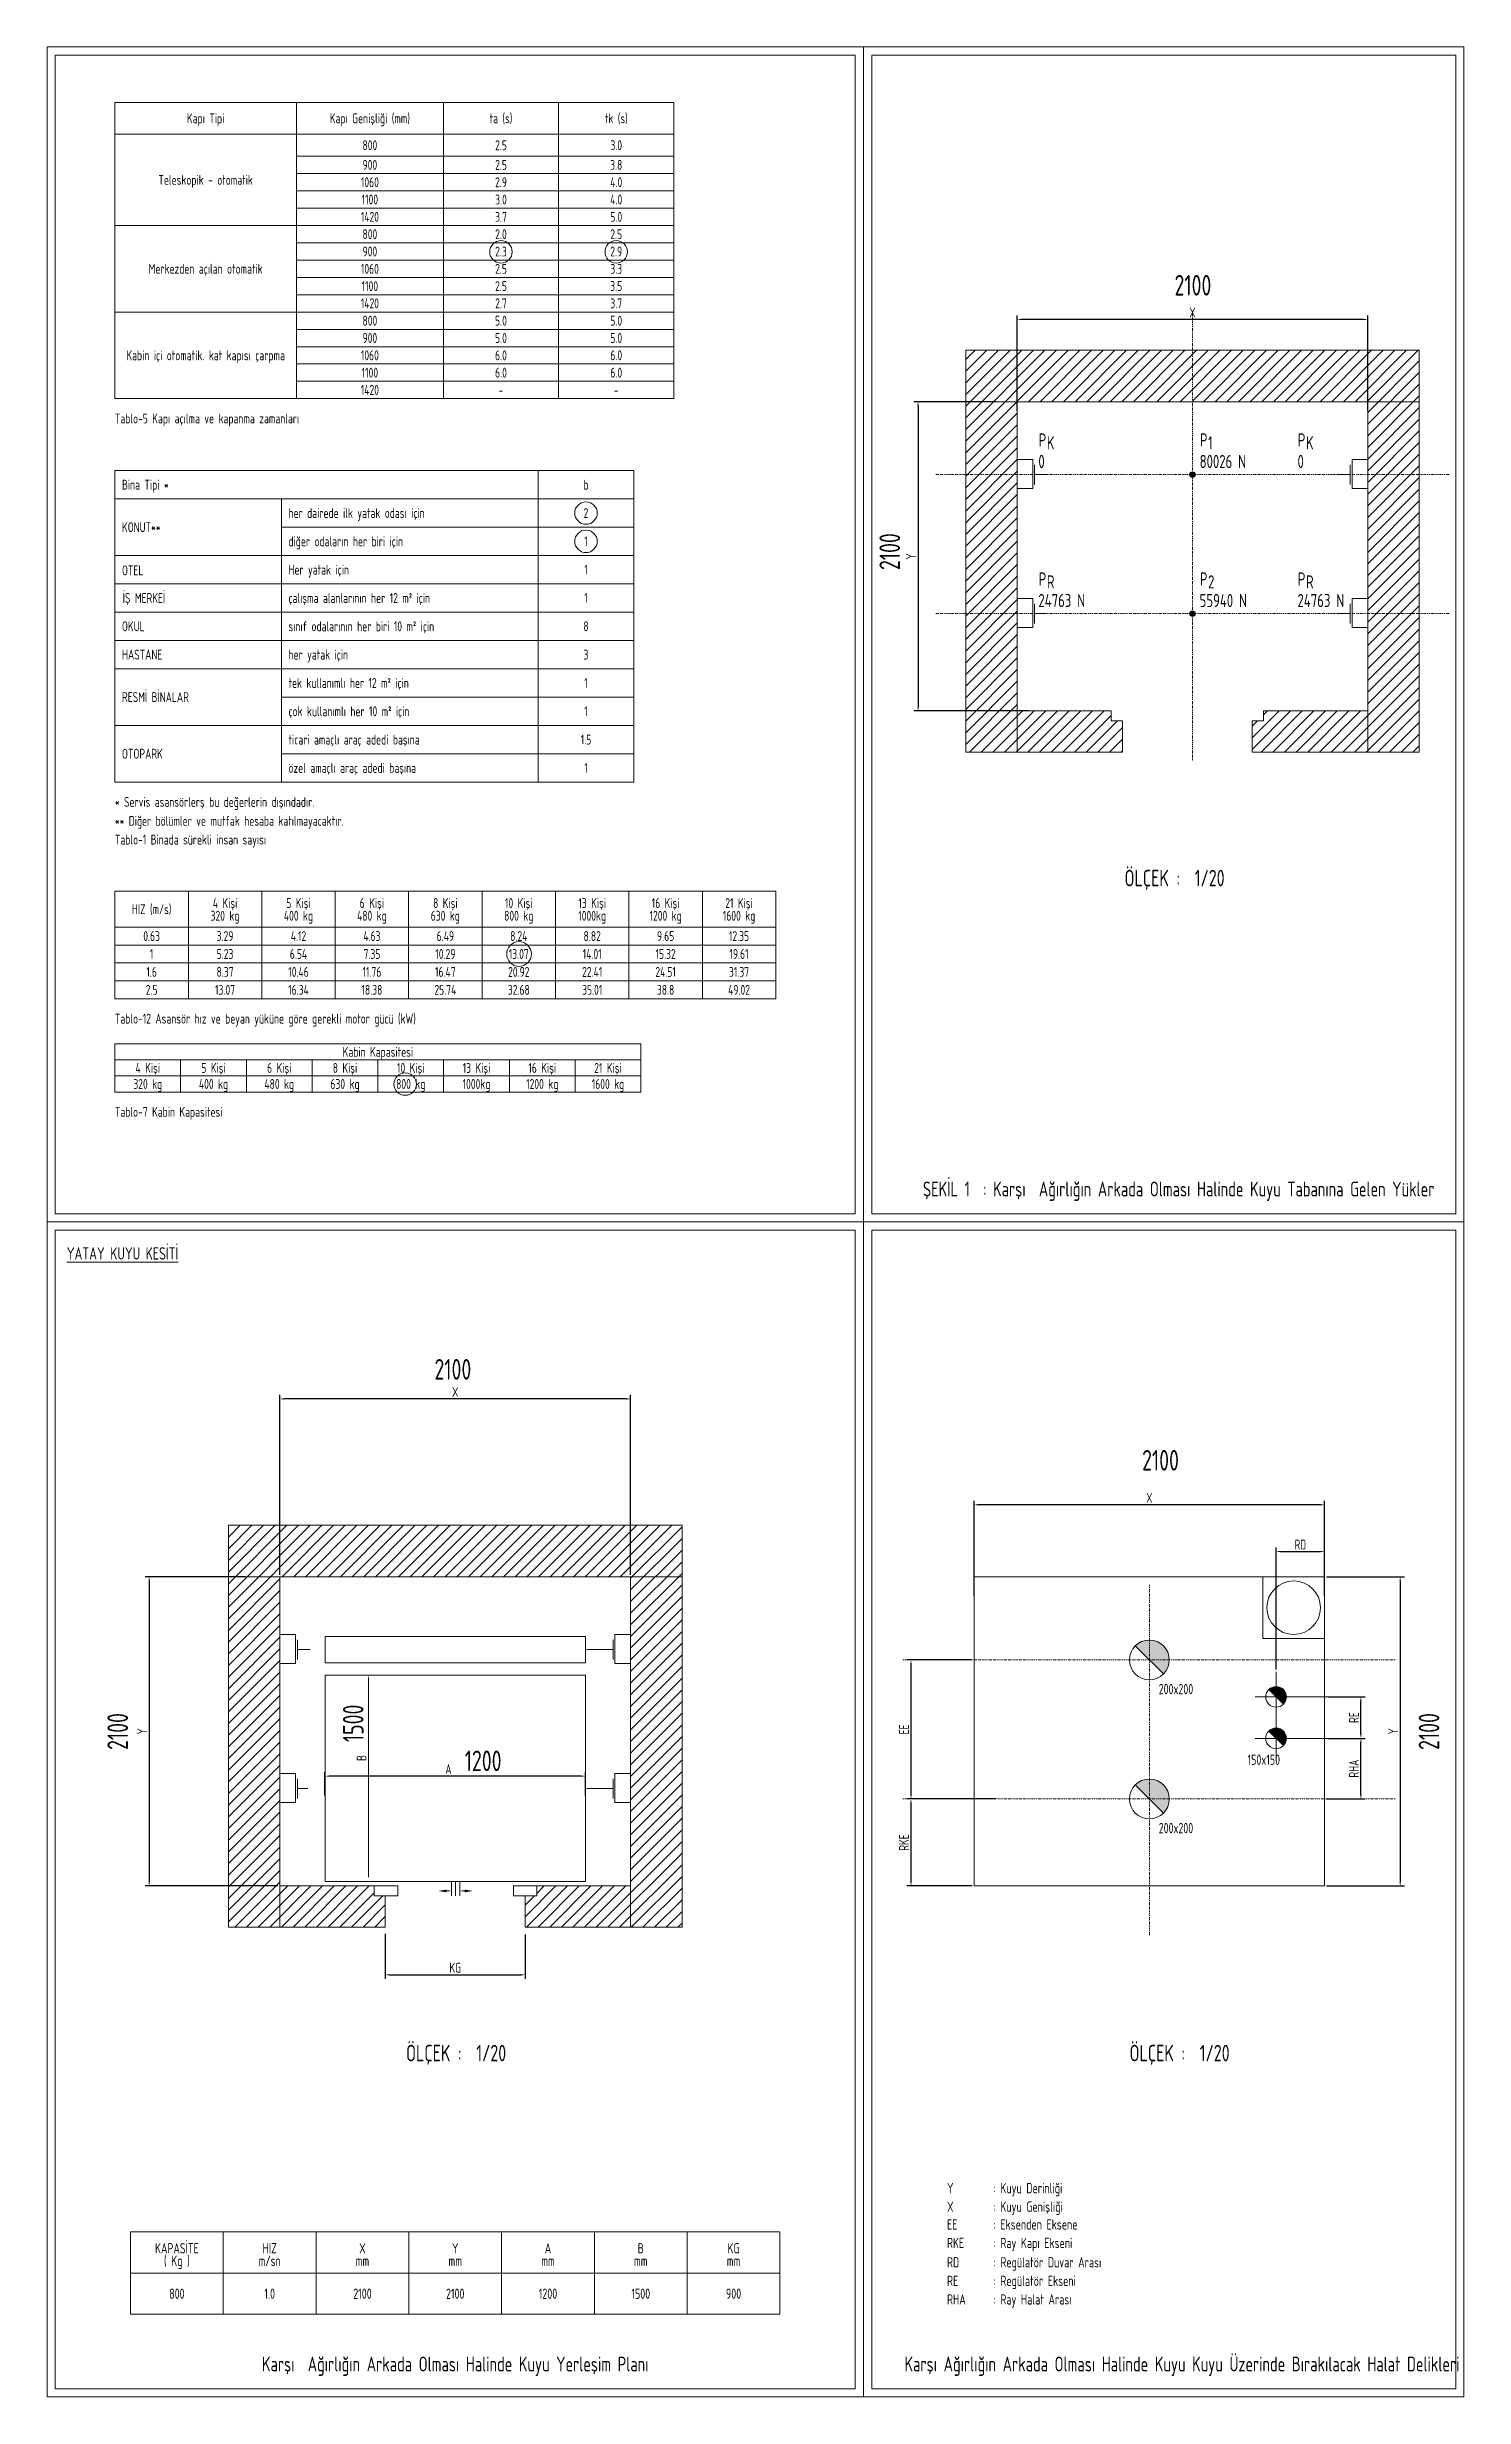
# Model space of a CAD drawing. Extents: x 173271 to 181879, y -242817 to -239967.
# Drawn here: x 177661 to 179379, y -242817 to -239967 of the extents above; entities that cross this region are included whole.
import ezdxf
from ezdxf.enums import TextEntityAlignment as Align

# ---------------------------------------------------------------- set-up
doc = ezdxf.new("R2010")
doc.units = 0
doc.header["$MEASUREMENT"] = 0
doc.linetypes.add('ARELDIS', pattern=[160.7, 150.7, -10])
doc.linetypes.add('DASHDOT2', pattern=[0.5, 0.25, -0.125, 0, -0.125])
doc.layers.get('Defpoints').update_dxf_attribs({"linetype": 'CONTINUOUS'})
for name, color, linetype in [('KOLON', 7, 'CONTINUOUS'), ('MIMARI', 1, 'CONTINUOUS'), ('YAZI', 7, 'CONTINUOUS'), ('YAZI1', 240, 'CONTINUOUS'), ('YZ1', 7, 'CONTINUOUS'), ('YZ1TES', 2, 'CONTINUOUS')]:
    doc.layers.add(name, color=color, linetype=linetype)
doc.layers.add('MİMARİKOLON', color=7, linetype='CONTINUOUS', lineweight=50)
doc.layers.add('PISSUDIS', color=6, linetype='ARELDIS', lineweight=80)
doc.styles.add('engiasn', font='isocpeur.ttf', dxfattribs={"width": 0.7, "height": 12})
doc.styles.add('ODA', font='isocpeur.ttf', dxfattribs={"height": 20})
doc.styles.add('style4', font='isocpeur.ttf', dxfattribs={"height": 8})
doc.dimstyles.new('engnasn', dxfattribs={"dimtxt": 12, "dimasz": 5, "dimexe": 5, "dimexo": 2.5, "dimgap": 2.5, "dimtad": 1, "dimdec": 0, "dimdsep": 46, "dimlunit": 6, "dimtxsty": 'engiasn', "dimcen": 0.09, "dimadec": 0, "dimazin": 0, "dimtfac": 1, "dimtdec": 0, "dimtmove": 0, "dimatfit": 3, "dimfxl": 0, "dimtolj": 1, "dimtzin": 0, "dimarcsym": 0})

msp = doc.modelspace()

# ---------------------------------------------------------------- texts
at = {"layer": 'YAZI', "color": 7, "lineweight": 15, "style": 'style4', "width": 0.7}
for s, p in [('P', (178862.982, -240451.176)), ('K', (178872.936, -240454.638)), ('P', (179058.491, -240451.176)), ('1', (179068.445, -240454.638)), ('P', (179177.178, -240451.176)), ('K', (179187.131, -240454.638)), ('0', (178862.661, -240477.218)), ('80026 N', (179058.17, -240477.218)), ('0', (179176.857, -240477.218)), ('P', (178862.982, -240619.799)), ('R', (178872.936, -240623.261)), ('P', (179058.491, -240619.799)), ('2', (179068.445, -240623.261)), ('P', (179177.178, -240619.799)), ('R', (179187.131, -240623.261)), ('24763 N', (178862.661, -240645.84)), ('55940 N', (179058.17, -240645.84)), ('24763 N', (179176.857, -240645.84))]:
    msp.add_text(s, height=16, dxfattribs=at).set_placement(p)
at = {"layer": 'YAZI1', "color": 2, "linetype": 'Continuous', "lineweight": 15, "width": 0.7}
for s, height, style, p in [('Kapı Tipi', 12, 'style4', (177852.918, -240053.002)), ('Kapı Genişliği (mm)', 12, 'style4', (178052.049, -240053.022)), ('ta (s)', 12, 'style4', (178211.017, -240053.022)), ('tk (s)', 12, 'style4', (178350.778, -240053.022)), ('800', 12, 'style4', (178052.049, -240085.682)), ('2.5', 12, 'style4', (178211.017, -240085.682)), ('3.0', 12, 'style4', (178350.778, -240085.682)), ('900', 12, 'style4', (178052.049, -240109.535)), ('2.5', 12, 'style4', (178211.017, -240109.535)), ('3.8', 12, 'style4', (178350.778, -240109.535)), ('Teleskopik - otomatik', 12, 'style4', (177852.918, -240127.714)), ('1060', 12, 'style4', (178052.049, -240130.551)), ('2.9', 12, 'style4', (178211.017, -240130.551)), ('4.0', 12, 'style4', (178350.778, -240130.551)), ('1420', 12, 'style4', (178052.049, -240172.582)), ('1100', 12, 'style4', (178052.049, -240151.567)), ('3.7', 12, 'style4', (178211.017, -240172.582)), ('3.0', 12, 'style4', (178211.017, -240151.567)), ('4.0', 12, 'style4', (178350.778, -240151.567)), ('5.0', 12, 'style4', (178350.778, -240172.582)), ('800', 12, 'style4', (178052.049, -240193.598)), ('2.0', 12, 'style4', (178211.017, -240193.598)), ('2.5', 12, 'style4', (178350.778, -240193.598)), ('900', 12, 'style4', (178052.049, -240214.614)), ('2.3', 12, 'style4', (178211.017, -240214.614)), ('2.9', 12, 'style4', (178350.778, -240214.614)), ('Merkezden açılan otomatik', 12, 'style4', (177852.918, -240235.525)), ('1060', 12, 'style4', (178052.049, -240235.63)), ('1100', 12, 'style4', (178052.049, -240256.541)), ('2.5', 12, 'style4', (178211.017, -240235.63)), ('2.5', 12, 'style4', (178211.017, -240256.541)), ('3.5', 12, 'style4', (178350.778, -240256.541)), ('3.3', 12, 'style4', (178350.778, -240235.63)), ('1420', 12, 'style4', (178052.049, -240277.451)), ('2.7', 12, 'style4', (178211.017, -240277.451)), ('3.7', 12, 'style4', (178350.778, -240277.451)), ('800', 12, 'style4', (178052.049, -240298.467)), ('5.0', 12, 'style4', (178211.017, -240298.467)), ('5.0', 12, 'style4', (178350.778, -240298.467)), ('Kabin içi otomatik. kat kapısı çarpma', 12, 'style4', (177852.918, -240340.499)), ('1060', 12, 'style4', (178052.049, -240340.499)), ('900', 12, 'style4', (178052.049, -240319.483)), ('5.0', 12, 'style4', (178211.017, -240319.483)), ('6.0', 12, 'style4', (178211.017, -240340.499)), ('5.0', 12, 'style4', (178350.778, -240319.483)), ('6.0', 12, 'style4', (178350.778, -240340.499)), ('1100', 12, 'style4', (178052.049, -240361.515)), ('6.0', 12, 'style4', (178211.017, -240361.515)), ('6.0', 12, 'style4', (178350.778, -240361.515)), ('1420', 12, 'style4', (178052.049, -240382.53)), ('-', 12, 'style4', (178211.017, -240382.551)), ('-', 12, 'style4', (178350.778, -240382.551)), ('b', 12, 'style4', (178314.099, -240497.402)), ('2', 12, 'style4', (178314.099, -240531.745)), ('1', 12, 'style4', (178314.099, -240566.089)), ('1', 12, 'style4', (178314.099, -240600.432)), ('1', 12, 'style4', (178314.099, -240634.776)), ('8', 12, 'style4', (178314.099, -240669.12)), ('3', 12, 'style4', (178314.099, -240703.463)), ('1', 12, 'style4', (178314.099, -240737.807)), ('1', 12, 'style4', (178314.099, -240772.15)), ('1.5', 12, 'style4', (178314.099, -240806.494)), ('1', 12, 'style4', (178314.099, -240840.838)), ('HIZ (m/s)', 12, 'style4', (177787.392, -241012.18)), ('320 kg', 12, 'style4', (177876.429, -241020.162)), ('4 Kişi', 12, 'style4', (177876.429, -241004.756)), ('400 kg', 12, 'style4', (177965.467, -241020.162)), ('5 Kişi', 12, 'style4', (177965.467, -241004.756)), ('480 kg', 12, 'style4', (178054.504, -241020.162)), ('6 Kişi', 12, 'style4', (178054.504, -241004.756)), ('630 kg', 12, 'style4', (178143.541, -241020.162)), ('8 Kişi', 12, 'style4', (178143.541, -241004.756)), ('800 kg', 12, 'style4', (178232.578, -241020.162)), ('10 Kişi', 12, 'style4', (178232.578, -241004.756)), ('1000kg', 12, 'style4', (178321.615, -241020.162)), ('13 Kişi', 12, 'style4', (178321.615, -241004.756)), ('1200 kg', 12, 'style4', (178410.652, -241020.162)), ('16 Kişi', 12, 'style4', (178410.652, -241004.756)), ('1600 kg', 12, 'style4', (178499.69, -241020.162)), ('21 Kişi', 12, 'style4', (178499.69, -241004.756)), ('0.63', 12, 'style4', (177787.392, -241044.786)), ('3.29', 12, 'style4', (177876.429, -241044.786)), ('4.12', 12, 'style4', (177965.467, -241044.786)), ('4.63', 12, 'style4', (178054.504, -241044.786)), ('6.49', 12, 'style4', (178143.541, -241044.786)), ('8.24', 12, 'style4', (178232.578, -241044.786)), ('8.82', 12, 'style4', (178321.615, -241044.786)), ('9.65', 12, 'style4', (178410.652, -241044.786)), ('12.35', 12, 'style4', (178499.69, -241044.786)), ('1', 12, 'style4', (177787.392, -241066.524)), ('5.23', 12, 'style4', (177876.429, -241066.524)), ('6.54', 12, 'style4', (177965.467, -241066.524)), ('7.35', 12, 'style4', (178054.504, -241066.524)), ('10.29', 12, 'style4', (178143.541, -241066.524)), ('13.07', 12, 'style4', (178232.578, -241066.524)), ('14.01', 12, 'style4', (178321.615, -241066.524)), ('15.32', 12, 'style4', (178410.652, -241066.524)), ('19.61', 12, 'style4', (178499.69, -241066.524)), ('2.5', 12, 'style4', (177787.392, -241109.999)), ('1.6', 12, 'style4', (177787.392, -241088.262)), ('13.07', 12, 'style4', (177876.429, -241109.999)), ('8.37', 12, 'style4', (177876.429, -241088.262)), ('16.34', 12, 'style4', (177965.467, -241109.999)), ('10.46', 12, 'style4', (177965.467, -241088.262)), ('18.38', 12, 'style4', (178054.504, -241109.999)), ('11.76', 12, 'style4', (178054.504, -241088.262)), ('25.74', 12, 'style4', (178143.541, -241109.999)), ('16.47', 12, 'style4', (178143.541, -241088.262)), ('32.68', 12, 'style4', (178232.578, -241109.999)), ('20.92', 12, 'style4', (178232.578, -241088.262)), ('22.41', 12, 'style4', (178321.615, -241088.262)), ('35.01', 12, 'style4', (178321.615, -241109.999)), ('24.51', 12, 'style4', (178410.652, -241088.262)), ('38.8', 12, 'style4', (178410.652, -241109.999)), ('49.02', 12, 'style4', (178499.69, -241109.999)), ('31.37', 12, 'style4', (178499.69, -241088.262)), ('Kabin Kapasitesi', 12, 'style4', (178061.753, -241185.252)), ('320 kg', 12, 'style4', (177782.734, -241224.178)), ('4 Kişi', 12, 'style4', (177782.734, -241204.715)), ('400 kg', 12, 'style4', (177862.454, -241224.178)), ('5 Kişi', 12, 'style4', (177862.454, -241204.715)), ('480 kg', 12, 'style4', (177942.173, -241224.178)), ('6 Kişi', 12, 'style4', (177942.173, -241204.715)), ('630 kg', 12, 'style4', (178021.893, -241224.178)), ('8 Kişi', 12, 'style4', (178021.893, -241204.715)), ('800 kg', 12, 'style4', (178101.613, -241224.178)), ('10 Kişi', 12, 'style4', (178101.613, -241204.715)), ('1000kg', 12, 'style4', (178181.333, -241224.178)), ('13 Kişi', 12, 'style4', (178181.333, -241204.715)), ('1200 kg', 12, 'style4', (178261.053, -241224.178)), ('16 Kişi', 12, 'style4', (178261.053, -241204.715)), ('1600 kg', 12, 'style4', (178340.773, -241224.178)), ('21 Kişi', 12, 'style4', (178340.773, -241204.715)), ('ŞEKİL 1  : Karşı  Ağırlığın Arkada Olması Halinde Kuyu Tabanına Gelen Yükler', 18, 'ODA', (179032.781, -241351.561)), ('KAPASİTE', 12.5, 'ODA', (177818.031, -242636.21)), ('( Kg )', 12.5, 'ODA', (177818.031, -242651.411)), ('m/sn', 12.5, 'ODA', (177930.531, -242651.411)), ('HIZ', 12.5, 'ODA', (177930.531, -242636.21)), ('mm', 12.5, 'ODA', (178043.031, -242651.411)), ('X', 12.5, 'ODA', (178043.031, -242636.21)), ('mm', 12.5, 'ODA', (178155.531, -242651.411)), ('Y', 12.5, 'ODA', (178155.531, -242636.21)), ('mm', 12.5, 'ODA', (178268.031, -242651.411)), ('A', 12.5, 'ODA', (178268.031, -242636.21)), ('mm', 12.5, 'ODA', (178380.531, -242651.411)), ('B', 12.5, 'ODA', (178380.531, -242636.21)), ('mm', 12.5, 'ODA', (178493.031, -242651.411)), ('KG', 12.5, 'ODA', (178493.031, -242636.21)), ('800', 12.5, 'ODA', (177818.031, -242691.273)), ('1.0', 12.5, 'ODA', (177930.531, -242691.273)), ('900', 12.5, 'ODA', (178493.031, -242691.273)), ('Karşı  Ağırlığın Arkada Olması Halinde Kuyu Yerleşim Planı', 18, 'ODA', (178155.531, -242776.561)), (' Karşı Ağırlığın Arkada Olması Halinde Kuyu Kuyu Üzerinde Bırakılacak Halat Delikleri', 18, 'ODA', (179032.781, -242776.561))]:
    msp.add_text(s, height=height, dxfattribs=dict(at, style=style)).set_placement(p, align=Align.MIDDLE_CENTER)
at = {"layer": 'YAZI1', "color": 7, "linetype": 'Continuous', "lineweight": 15, "style": 'ODA', "width": 0.7}
for s, height, p in [('2100', 25, (179050.039, -240255.502)), ('2100', 25, (178152.665, -241570.242)), ('2100', 25, (179010.741, -241680.502)), ('1200', 25, (178189.357, -242045.027)), ('2100', 12.5, (178043.031, -242691.273)), ('2100', 12.5, (178155.531, -242691.273)), ('1200', 12.5, (178268.031, -242691.273)), ('1500', 12.5, (178380.531, -242691.273))]:
    msp.add_text(s, height=height, dxfattribs=at).set_placement(p, align=Align.MIDDLE_CENTER)
at = {"layer": 'YAZI1', "color": 2, "linetype": 'Continuous', "lineweight": 15, "style": 'style4', "width": 0.7}
for s, p in [('Tablo-5 Kapı açılma ve kapanma zamanları', (177742.874, -240417.113)), ('Bina Tipi *', (177751.467, -240497.395)), ('her dairede ilk yatak odası için ', (177953.323, -240531.745)), ('KONUT**', (177751.46, -240548.917)), ('diğer odaların her biri için', (177953.323, -240566.089)), ('OTEL', (177751.467, -240601.302)), ('Her yatak için', (177953.323, -240600.432)), ('İŞ MERKEİ', (177752.336, -240634.776)), ('çalışma alanlarının her 12 m² için ', (177953.323, -240634.776)), ('OKUL', (177751.467, -240669.12)), ('sınıf odalarının her biri 10 m² için ', (177953.323, -240669.12)), ('HASTANE', (177751.467, -240703.463)), ('her yatak için', (177953.323, -240703.463)), ('tek kullanımlı her 12 m² için ', (177953.323, -240737.807)), ('RESMİ BİNALAR', (177751.467, -240754.972)), ('çok kullanımlı her 10 m² için ', (177953.323, -240772.15)), ('OTOPARK', (177751.467, -240823.666)), ('ticari amaçlı araç adedi başına', (177953.323, -240806.494)), ('özel amaçlı araç adedi başına', (177953.323, -240840.838)), ('* Servis asansörlerş bu değerlerin dışındadır.', (177742.874, -240882.084)), ('** Diğer bölümler ve mutfak hesaba katılmayacaktır.', (177742.874, -240905.084)), ('Tablo-1 Binada sürekli insan sayısı', (177742.874, -240927.782)), ('Tablo-12 Asansör hız ve beyan yüküne göre gerekli motor gücü (kW)', (177742.874, -241144.943)), ('Tablo-7 Kabin Kapasitesi', (177742.874, -241257.984))]:
    msp.add_text(s, height=12, dxfattribs=at).set_placement(p, align=Align.MIDDLE_LEFT)
at = {"layer": 'YAZI1', "color": 7, "linetype": 'Continuous', "lineweight": 15, "style": 'ODA', "width": 0.7}
for s, p in [('2100', (178682.422, -240578.536)), ('2100', (177746.287, -242009.472)), ('1500', (178031.825, -241999.579)), ('2100', (179336.297, -242009.472))]:
    msp.add_text(s, height=25, rotation=90, dxfattribs=at).set_placement(p, align=Align.MIDDLE_CENTER)
at = {"layer": 'YAZI1', "color": 2, "linetype": 'Continuous', "lineweight": 15, "style": 'ODA', "width": 0.7}
for s, height, p in [('ÖLÇEK :  1/20', 20, (178967.14, -240984.469)), ('%%UYATAY KUYU KESİTİ', 15, (177684.505, -241437.168)), ('ÖLÇEK :  1/20', 20, (178095.962, -242409.469)), ('ÖLÇEK :  1/20', 20, (178973.212, -242409.469)), ('Y ', 12.5, (178751.886, -242569.499)), (': Kuyu Derinliği', 12.5, (178808.175, -242569.499)), ('X  ', 12.5, (178751.886, -242591.983)), (': Kuyu Genişliği', 12.5, (178808.175, -242591.983)), ('EE  ', 12.5, (178751.886, -242613.53)), (': Eksenden Eksene', 12.5, (178808.175, -242613.53)), ('RKE  ', 12.5, (178751.886, -242636.013)), ('RD ', 12.5, (178751.886, -242659.434)), (': Ray Kapı Ekseni', 12.5, (178808.175, -242636.013)), (': Regülatör Duvar Arası', 12.5, (178808.175, -242659.434)), ('RE  ', 12.5, (178751.886, -242681.917)), (': Regülatör Ekseni', 12.5, (178808.175, -242681.917)), ('RHA', 12.5, (178751.886, -242704.401)), (': Ray Halat Arası', 12.5, (178808.175, -242704.401))]:
    msp.add_text(s, height=height, dxfattribs=at).set_placement(p)
at = {"layer": 'YAZI1', "color": 7, "linetype": 'Continuous', "lineweight": 15, "style": 'ODA', "width": 0.7}
for s, p in [('200x200', (179008.539, -241964.232)), ('150x150', (179116.283, -242049.939)), ('200x200', (179008.539, -242132.855))]:
    msp.add_text(s, height=12.5, dxfattribs=at).set_placement(p)
at = {"layer": 'YAZI1', "color": 7, "linetype": 'Continuous', "lineweight": 15, "insert": (178041.912, -242041.615), "char_height": 12, "attachment_point": 5, "rotation": 90, "style": 'engiasn'}
msp.add_mtext('\\A1;B', dxfattribs=at)

# ---------------------------------------------------------------- blocks, each defined once
blk = doc.blocks.new('*D10')
at = {"layer": 'Defpoints', "color": 0, "linetype": 'Continuous', "lineweight": 30, "transparency": 16777216}
for p in [(177997.6, -242063.6), (177997.6, -242089.7), (178313.4, -242089.7)]:
    blk.add_point(p, dxfattribs=at)
at = {"layer": 'YAZI1', "color": 0, "linetype": 'Continuous', "lineweight": -2, "transparency": 16777216}
for p, q in [((177997.6, -242087.2), (177997.6, -242058.6)), ((178308.4, -242063.6), (178002.6, -242063.6)), ((178313.4, -242087.2), (178313.4, -242058.6))]:
    blk.add_line(p, q, dxfattribs=at)
at = {"layer": 'YAZI1', "color": 0, "linetype": 'Continuous', "lineweight": 30, "transparency": 16777216}
for points in [[(178002.6, -242062.8), (178002.6, -242064.4), (177997.6, -242063.6)], [(178308.4, -242062.8), (178308.4, -242064.4), (178313.4, -242063.6)]]:
    blk.add_solid(points, dxfattribs=at)
at = {"layer": 'YAZI1', "color": 0, "linetype": 'Continuous', "lineweight": 15, "transparency": 16777216, "insert": (178147.3, -242055.1), "char_height": 12, "attachment_point": 5, "style": 'engiasn'}
blk.add_mtext('\\A1;A', dxfattribs=at)
blk = doc.blocks.new('*D11')
at = {"layer": 'Defpoints', "color": 0, "linetype": 'Continuous', "lineweight": 30, "transparency": 16777216}
for p in [(178070.7, -242252.2), (178240.3, -242253), (178240.3, -242304.5)]:
    blk.add_point(p, dxfattribs=at)
at = {"layer": 'YAZI1', "color": 0, "linetype": 'Continuous', "lineweight": -2, "transparency": 16777216}
for p, q in [((178070.7, -242254.7), (178070.7, -242309.5)), ((178240.3, -242255.5), (178240.3, -242309.5)), ((178075.7, -242304.5), (178235.3, -242304.5))]:
    blk.add_line(p, q, dxfattribs=at)
at = {"layer": 'YAZI1', "color": 0, "linetype": 'Continuous', "lineweight": 30, "transparency": 16777216}
for points in [[(178075.7, -242303.7), (178075.7, -242305.4), (178070.7, -242304.5)], [(178235.3, -242303.7), (178235.3, -242305.4), (178240.3, -242304.5)]]:
    blk.add_solid(points, dxfattribs=at)
at = {"layer": 'YAZI1', "color": 0, "linetype": 'Continuous', "lineweight": 15, "transparency": 16777216, "insert": (178155.5, -242296), "char_height": 12, "attachment_point": 5, "style": 'engiasn'}
blk.add_mtext('\\A1;KG', dxfattribs=at)
blk = doc.blocks.new('*D12')
at = {"layer": 'Defpoints', "color": 0, "linetype": 'Continuous', "lineweight": 30, "transparency": 16777216}
for p in [(177903.6, -241821.8), (177784.4, -242196.8), (177943, -242196.8)]:
    blk.add_point(p, dxfattribs=at)
at = {"layer": 'YAZI1', "color": 0, "linetype": 'Continuous', "lineweight": -2, "transparency": 16777216}
for p, q in [((177901.1, -241821.8), (177779.4, -241821.8)), ((177784.4, -241826.8), (177784.4, -242191.8)), ((177940.5, -242196.8), (177779.4, -242196.8))]:
    blk.add_line(p, q, dxfattribs=at)
at = {"layer": 'YAZI1', "color": 0, "linetype": 'Continuous', "lineweight": 30, "transparency": 16777216}
for points in [[(177783.6, -241826.8), (177785.3, -241826.8), (177784.4, -241821.8)], [(177783.6, -242191.8), (177785.3, -242191.8), (177784.4, -242196.8)]]:
    blk.add_solid(points, dxfattribs=at)
at = {"layer": 'YAZI1', "color": 0, "linetype": 'Continuous', "lineweight": 15, "transparency": 16777216, "insert": (177775.9, -242009.3), "char_height": 12, "attachment_point": 5, "rotation": 90, "style": 'engiasn'}
blk.add_mtext('\\A1;Y', dxfattribs=at)
blk = doc.blocks.new('*D16')
at = {"layer": 'Defpoints', "color": 0, "linetype": 'Continuous', "lineweight": 30, "transparency": 16777216}
for p in [(177943, -241606.2), (177943, -241821.8), (178368, -241821.8)]:
    blk.add_point(p, dxfattribs=at)
at = {"layer": 'YAZI1', "color": 0, "linetype": 'Continuous', "lineweight": -2, "transparency": 16777216}
for p, q in [((177943, -241819.3), (177943, -241601.2)), ((178363, -241606.2), (177948, -241606.2)), ((178368, -241819.3), (178368, -241601.2))]:
    blk.add_line(p, q, dxfattribs=at)
at = {"layer": 'YAZI1', "color": 0, "linetype": 'Continuous', "lineweight": 30, "transparency": 16777216}
for points in [[(177948, -241605.3), (177948, -241607), (177943, -241606.2)], [(178363, -241605.3), (178363, -241607), (178368, -241606.2)]]:
    blk.add_solid(points, dxfattribs=at)
at = {"layer": 'YAZI1', "color": 0, "linetype": 'Continuous', "lineweight": 15, "transparency": 16777216, "insert": (178155.5, -241597.7), "char_height": 12, "attachment_point": 5, "style": 'engiasn'}
blk.add_mtext('\\A1;X', dxfattribs=at)
blk = doc.blocks.new('*D3')
at = {"layer": 'Defpoints', "color": 0, "linetype": 'Continuous', "lineweight": 30, "transparency": 16777216}
for p in [(178708.2, -242091.3), (178813.8, -242091.3), (178784.7, -242196.8)]:
    blk.add_point(p, dxfattribs=at)
at = {"layer": 'YAZI1', "color": 0, "linetype": 'Continuous', "lineweight": -2, "transparency": 16777216}
for p, q in [((178811.3, -242091.3), (178703.2, -242091.3)), ((178708.2, -242191.8), (178708.2, -242096.3)), ((178782.2, -242196.8), (178703.2, -242196.8))]:
    blk.add_line(p, q, dxfattribs=at)
at = {"layer": 'YAZI1', "color": 0, "linetype": 'Continuous', "lineweight": 30, "transparency": 16777216}
for points in [[(178707.4, -242096.3), (178709, -242096.3), (178708.2, -242091.3)], [(178707.4, -242191.8), (178709, -242191.8), (178708.2, -242196.8)]]:
    blk.add_solid(points, dxfattribs=at)
at = {"layer": 'YAZI1', "color": 0, "linetype": 'Continuous', "lineweight": 15, "transparency": 16777216, "insert": (178699.7, -242144.1), "char_height": 12, "attachment_point": 5, "rotation": 90, "style": 'engiasn'}
blk.add_mtext('\\A1;RKE', dxfattribs=at)
blk = doc.blocks.new('*D4')
at = {"layer": 'Defpoints', "color": 0, "linetype": 'Continuous', "lineweight": 30, "transparency": 16777216}
for p in [(178708.2, -241922.7), (178783.7, -241922.7), (178783.7, -242091.3)]:
    blk.add_point(p, dxfattribs=at)
at = {"layer": 'YAZI1', "color": 0, "linetype": 'Continuous', "lineweight": -2, "transparency": 16777216}
for p, q in [((178781.2, -241922.7), (178703.2, -241922.7)), ((178708.2, -242086.3), (178708.2, -241927.7)), ((178781.2, -242091.3), (178703.2, -242091.3))]:
    blk.add_line(p, q, dxfattribs=at)
at = {"layer": 'YAZI1', "color": 0, "linetype": 'Continuous', "lineweight": 30, "transparency": 16777216}
for points in [[(178707.4, -241927.7), (178709, -241927.7), (178708.2, -241922.7)], [(178707.4, -242086.3), (178709, -242086.3), (178708.2, -242091.3)]]:
    blk.add_solid(points, dxfattribs=at)
at = {"layer": 'YAZI1', "color": 0, "linetype": 'Continuous', "lineweight": 15, "transparency": 16777216, "insert": (178699.7, -242007), "char_height": 12, "attachment_point": 5, "rotation": 90, "style": 'engiasn'}
blk.add_mtext('\\A1;EE', dxfattribs=at)
blk = doc.blocks.new('*D5')
at = {"layer": 'Defpoints', "color": 0, "linetype": 'Continuous', "lineweight": 30, "transparency": 16777216}
for p in [(178784.7, -241734.6), (178784.7, -241847.8), (179209.7, -241847)]:
    blk.add_point(p, dxfattribs=at)
at = {"layer": 'YAZI1', "color": 0, "linetype": 'Continuous', "lineweight": -2, "transparency": 16777216}
for p, q in [((178784.7, -241845.3), (178784.7, -241729.6)), ((179204.7, -241734.6), (178789.7, -241734.6)), ((179209.7, -241844.5), (179209.7, -241729.6))]:
    blk.add_line(p, q, dxfattribs=at)
at = {"layer": 'YAZI1', "color": 0, "linetype": 'Continuous', "lineweight": 30, "transparency": 16777216}
for points in [[(178789.7, -241733.7), (178789.7, -241735.4), (178784.7, -241734.6)], [(179204.7, -241733.7), (179204.7, -241735.4), (179209.7, -241734.6)]]:
    blk.add_solid(points, dxfattribs=at)
at = {"layer": 'YAZI1', "color": 0, "linetype": 'Continuous', "lineweight": 15, "transparency": 16777216, "insert": (178997.2, -241726.1), "char_height": 12, "attachment_point": 5, "style": 'engiasn'}
blk.add_mtext('\\A1;X', dxfattribs=at)
blk = doc.blocks.new('*D6')
at = {"layer": 'Defpoints', "color": 0, "linetype": 'Continuous', "lineweight": 30, "transparency": 16777216}
for p in [(179209.7, -241821.8), (179209.7, -242196.8), (179301.4, -242196.8)]:
    blk.add_point(p, dxfattribs=at)
at = {"layer": 'YAZI1', "color": 0, "linetype": 'Continuous', "lineweight": -2, "transparency": 16777216}
for p, q in [((179212.2, -241821.8), (179306.4, -241821.8)), ((179301.4, -241826.8), (179301.4, -242191.8)), ((179212.2, -242196.8), (179306.4, -242196.8))]:
    blk.add_line(p, q, dxfattribs=at)
at = {"layer": 'YAZI1', "color": 0, "linetype": 'Continuous', "lineweight": 30, "transparency": 16777216}
for points in [[(179300.5, -241826.8), (179302.2, -241826.8), (179301.4, -241821.8)], [(179300.5, -242191.8), (179302.2, -242191.8), (179301.4, -242196.8)]]:
    blk.add_solid(points, dxfattribs=at)
at = {"layer": 'YAZI1', "color": 0, "linetype": 'Continuous', "lineweight": 15, "transparency": 16777216, "insert": (179292.9, -242009.3), "char_height": 12, "attachment_point": 5, "rotation": 90, "style": 'engiasn'}
blk.add_mtext('\\A1;Y', dxfattribs=at)
blk = doc.blocks.new('*D7')
at = {"layer": 'Defpoints', "color": 0, "linetype": 'Continuous', "lineweight": 30, "transparency": 16777216}
for p in [(179211.1, -241967.5), (179253.8, -241967.5), (179211.1, -242017.8)]:
    blk.add_point(p, dxfattribs=at)
at = {"layer": 'YAZI1', "color": 0, "linetype": 'Continuous', "lineweight": -2, "transparency": 16777216}
for p, q in [((179213.6, -241967.5), (179258.8, -241967.5)), ((179253.8, -242012.8), (179253.8, -241972.5)), ((179213.6, -242017.8), (179258.8, -242017.8))]:
    blk.add_line(p, q, dxfattribs=at)
at = {"layer": 'YAZI1', "color": 0, "linetype": 'Continuous', "lineweight": 30, "transparency": 16777216}
for points in [[(179252.9, -241972.5), (179254.6, -241972.5), (179253.8, -241967.5)], [(179252.9, -242012.8), (179254.6, -242012.8), (179253.8, -242017.8)]]:
    blk.add_solid(points, dxfattribs=at)
at = {"layer": 'YAZI1', "color": 0, "linetype": 'Continuous', "lineweight": 15, "transparency": 16777216, "insert": (179245.3, -241992.6), "char_height": 12, "attachment_point": 5, "rotation": 90, "style": 'engiasn'}
blk.add_mtext('\\A1;RE', dxfattribs=at)
blk = doc.blocks.new('*D8')
at = {"layer": 'Defpoints', "color": 0, "linetype": 'Continuous', "lineweight": 30, "transparency": 16777216}
for p in [(179211.1, -242017.8), (179253.8, -242017.8), (179209.7, -242091.3)]:
    blk.add_point(p, dxfattribs=at)
at = {"layer": 'YAZI1', "color": 0, "linetype": 'Continuous', "lineweight": -2, "transparency": 16777216}
for p, q in [((179213.6, -242017.8), (179258.8, -242017.8)), ((179253.8, -242086.3), (179253.8, -242022.8)), ((179212.2, -242091.3), (179258.8, -242091.3))]:
    blk.add_line(p, q, dxfattribs=at)
at = {"layer": 'YAZI1', "color": 0, "linetype": 'Continuous', "lineweight": 30, "transparency": 16777216}
for points in [[(179252.9, -242022.8), (179254.6, -242022.8), (179253.8, -242017.8)], [(179252.9, -242086.3), (179254.6, -242086.3), (179253.8, -242091.3)]]:
    blk.add_solid(points, dxfattribs=at)
at = {"layer": 'YAZI1', "color": 0, "linetype": 'Continuous', "lineweight": 15, "transparency": 16777216, "insert": (179245.3, -242054.5), "char_height": 12, "attachment_point": 5, "rotation": 90, "style": 'engiasn'}
blk.add_mtext('\\A1;RHA', dxfattribs=at)
blk = doc.blocks.new('*D9')
at = {"layer": 'Defpoints', "color": 0, "linetype": 'Continuous', "lineweight": 30, "transparency": 16777216}
for p in [(179209.7, -241791.2), (179209.7, -241820.8), (179150.8, -241936.9)]:
    blk.add_point(p, dxfattribs=at)
at = {"layer": 'YAZI1', "color": 0, "linetype": 'Continuous', "lineweight": -2, "transparency": 16777216}
for p, q in [((179150.8, -241934.4), (179150.8, -241786.2)), ((179155.8, -241791.2), (179204.7, -241791.2)), ((179209.7, -241818.3), (179209.7, -241786.2))]:
    blk.add_line(p, q, dxfattribs=at)
at = {"layer": 'YAZI1', "color": 0, "linetype": 'Continuous', "lineweight": 30, "transparency": 16777216}
for points in [[(179155.8, -241790.4), (179155.8, -241792), (179150.8, -241791.2)], [(179204.7, -241790.4), (179204.7, -241792), (179209.7, -241791.2)]]:
    blk.add_solid(points, dxfattribs=at)
at = {"layer": 'YAZI1', "color": 0, "linetype": 'Continuous', "lineweight": 15, "transparency": 16777216, "insert": (179180.3, -241782.7), "char_height": 12, "attachment_point": 5, "style": 'engiasn'}
blk.add_mtext('\\A1;RD', dxfattribs=at)
blk = doc.blocks.new('*D14')
at = {"layer": 'Defpoints', "color": 0, "linetype": 'Continuous', "lineweight": 30, "transparency": 16777216}
for p in [(178837, -240297.1), (178837, -240410.3), (179262, -240409.5)]:
    blk.add_point(p, dxfattribs=at)
at = {"layer": 'YAZI1', "color": 0, "linetype": 'Continuous', "lineweight": -2, "transparency": 16777216}
for p, q in [((178837, -240407.8), (178837, -240292.1)), ((179257, -240297.1), (178842, -240297.1)), ((179262, -240407), (179262, -240292.1))]:
    blk.add_line(p, q, dxfattribs=at)
at = {"layer": 'YAZI1', "color": 0, "linetype": 'Continuous', "lineweight": 30, "transparency": 16777216}
for points in [[(178842, -240296.2), (178842, -240297.9), (178837, -240297.1)], [(179257, -240296.2), (179257, -240297.9), (179262, -240297.1)]]:
    blk.add_solid(points, dxfattribs=at)
at = {"layer": 'YAZI1', "color": 0, "linetype": 'Continuous', "lineweight": 15, "transparency": 16777216, "insert": (179049.5, -240288.6), "char_height": 12, "attachment_point": 5, "style": 'engiasn'}
blk.add_mtext('\\A1;X', dxfattribs=at)
blk = doc.blocks.new('*D15')
at = {"layer": 'Defpoints', "color": 0, "linetype": 'Continuous', "lineweight": 30, "transparency": 16777216}
for p in [(178813.6, -240396.8), (178716.7, -240771.8), (178853, -240771.8)]:
    blk.add_point(p, dxfattribs=at)
at = {"layer": 'YAZI1', "color": 0, "linetype": 'Continuous', "lineweight": -2, "transparency": 16777216}
for p, q in [((178811.1, -240396.8), (178711.7, -240396.8)), ((178716.7, -240401.8), (178716.7, -240766.8)), ((178850.5, -240771.8), (178711.7, -240771.8))]:
    blk.add_line(p, q, dxfattribs=at)
at = {"layer": 'YAZI1', "color": 0, "linetype": 'Continuous', "lineweight": 30, "transparency": 16777216}
for points in [[(178715.9, -240401.8), (178717.6, -240401.8), (178716.7, -240396.8)], [(178715.9, -240766.8), (178717.6, -240766.8), (178716.7, -240771.8)]]:
    blk.add_solid(points, dxfattribs=at)
at = {"layer": 'YAZI1', "color": 0, "linetype": 'Continuous', "lineweight": 15, "transparency": 16777216, "insert": (178708.2, -240584.3), "char_height": 12, "attachment_point": 5, "rotation": 90, "style": 'engiasn'}
blk.add_mtext('\\A1;Y', dxfattribs=at)

# ---------------------------------------------------------------- dimensions: what is measured, and where the dimension line sits
at = {"layer": 'YAZI1', "color": 7, "linetype": 'Continuous', "lineweight": 15}
for base, p1, p2, angle, text, picture, middle in [((178836.985, -240297.078), (179261.985, -240409.53), (178836.985, -240410.33), 180, 'X', '*D14', (179049.485, -240288.578)), ((178716.722, -240771.83), (178813.593, -240396.83), (178852.996, -240771.83), 90, 'Y', '*D15', (178708.222, -240584.33)), ((177943.031, -241606.178), (178368.031, -241821.83), (177943.031, -241821.83), 180, 'X', '*D16', (178155.531, -241597.678)), ((178784.74, -241734.578), (179209.74, -241847.03), (178784.74, -241847.83), 180, 'X', '*D5', (178997.24, -241726.078)), ((179209.74, -241791.207), (179150.85, -241936.913), (179209.74, -241820.83), 180, 'RD', '*D9', (179180.295, -241782.707)), ((177784.426, -242196.83), (177903.629, -241821.83), (177943.031, -242196.83), 90, 'Y', '*D12', (177775.926, -242009.33)), ((179301.361, -242196.83), (179209.74, -241821.83), (179209.74, -242196.83), 90, 'Y', '*D6', (179292.861, -242009.33)), ((178708.197, -241922.664), (178783.74, -242091.286), (178783.74, -241922.664), 90, 'EE', '*D4', (178699.697, -242006.975)), ((179253.759, -241967.469), (179211.147, -242017.798), (179211.147, -241967.469), 90, 'RE', '*D7', (179245.259, -241992.633)), ((179253.759, -242017.798), (179209.74, -242091.286), (179211.147, -242017.798), 90, 'RHA', '*D8', (179245.259, -242054.542)), ((178708.197, -242091.286), (178784.74, -242196.83), (178813.815, -242091.286), 90, 'RKE', '*D3', (178699.697, -242144.058)), ((178240.32, -242304.545), (178070.742, -242252.242), (178240.32, -242253.001), 180, 'KG', '*D11', (178155.531, -242296.045))]:
    dim = msp.add_linear_dim(base=base, p1=p1, p2=p2, angle=angle, text=text, dimstyle='engnasn', dxfattribs=at)
    dim.commit()
    dim.dimension.update_dxf_attribs({"geometry": picture, "text_midpoint": middle})
dim = msp.add_linear_dim(base=(177997.65, -242063.615), p1=(178313.413, -242089.669), p2=(177997.65, -242089.669), angle=180, text='A', dimstyle='engnasn', dxfattribs=at)
dim.commit()
dim.dimension.update_dxf_attribs({"geometry": '*D10', "text_midpoint": (178147.321, -242063.615), "dimtype": 160})

# ---------------------------------------------------------------- hatches: boundary and pattern name
at = {"layer": 'YAZI1', "linetype": 'Continuous', "lineweight": 15}
h = msp.add_hatch(dxfattribs=at)
h.set_pattern_fill('ANSI31', scale=80, style=0)
h.set_pattern_definition([(45, (203522.601, -128679.986), (-7.0710678, 7.0710678), [])])
h.paths.add_polyline_path([(179049.485, -240396.83), (179049.485, -240334.33), (178774.485, -240334.33), (178774.485, -240396.83)])
h.paths.add_polyline_path([(179324.485, -240396.83), (179324.485, -240334.33), (179049.485, -240334.33), (179049.485, -240396.83)])
h.paths.add_polyline_path([(179261.985, -240396.83), (179261.985, -240485.164), (179324.485, -240485.164), (179324.485, -240396.83)])
h.paths.add_polyline_path([(179324.485, -240485.164), (179261.985, -240485.164), (179261.985, -240653.786), (179324.485, -240653.786)])
h.paths.add_polyline_path([(179261.985, -240821.83), (179324.485, -240821.83), (179324.485, -240653.786), (179261.985, -240653.786)])
h.paths.add_polyline_path([(179261.985, -240821.83), (179261.985, -240771.83), (179135.576, -240771.83), (179135.576, -240783.661), (179121.774, -240783.661), (179121.774, -240821.83)])
h.paths.add_polyline_path([(178964.696, -240821.83), (178964.696, -240783.661), (178950.893, -240783.661), (178950.893, -240771.83), (178836.985, -240771.83), (178836.985, -240821.83)])
h.paths.add_polyline_path([(178836.985, -240653.786), (178774.485, -240653.786), (178774.485, -240821.83), (178836.985, -240821.83)])
h.paths.add_polyline_path([(178774.485, -240653.786), (178836.985, -240653.786), (178836.985, -240485.164), (178774.485, -240485.164)])
h.paths.add_polyline_path([(178774.485, -240485.164), (178836.985, -240485.164), (178836.985, -240396.83), (178774.485, -240396.83)])
h = msp.add_hatch(dxfattribs=at)
h.set_pattern_fill('ANSI31', scale=80, style=0)
h.set_pattern_definition([(45, (203785.682, -130138.905), (-7.0710678, 7.0710678), [])])
h.paths.add_polyline_path([(177943.031, -241821.83), (177880.531, -241821.83), (177880.531, -241910.164), (177943.031, -241910.164)])
h.paths.add_polyline_path([(177880.531, -241759.33), (177880.531, -241821.83), (178430.531, -241821.83), (178430.531, -241759.33)])
h.paths.add_polyline_path([(178430.531, -241821.83), (178368.031, -241821.83), (178368.031, -241910.164), (178430.531, -241910.164)])
h.paths.add_polyline_path([(178430.531, -241910.164), (178368.031, -241910.164), (178368.031, -242078.786), (178430.531, -242078.786)])
h.paths.add_polyline_path([(178430.531, -242078.786), (178368.031, -242078.786), (178368.031, -242246.83), (178430.531, -242246.83)])
h.paths.add_polyline_path([(178368.031, -242246.83), (178368.031, -242196.83), (178254.123, -242196.83), (178254.123, -242208.661), (178240.32, -242208.661), (178240.32, -242246.83)])
h.paths.add_polyline_path([(177943.031, -242196.83), (177943.031, -242246.83), (178070.742, -242246.83), (178070.742, -242208.661), (178056.94, -242208.661), (178056.94, -242196.83)])
h.paths.add_polyline_path([(177880.531, -242246.83), (177943.031, -242246.83), (177943.031, -242078.786), (177880.531, -242078.786)])
h.paths.add_polyline_path([(177880.531, -242078.786), (177943.031, -242078.786), (177943.031, -241910.164), (177880.531, -241910.164)])
h = msp.add_hatch(color=7, dxfattribs=at)
h.paths.add_polyline_path([(178997.24, -241898.562, 0.19891237), (178980.197, -241905.621), (178997.24, -241922.664)])
h.paths.add_polyline_path([(178997.24, -241898.562), (178997.24, -241922.664), (179021.342, -241922.664, 0.41421356)])
h.paths.add_polyline_path([(178997.24, -241922.664), (179014.282, -241939.706, 0.19891237), (179021.342, -241922.664)])
h = msp.add_hatch(color=7, dxfattribs=at)
h.paths.add_polyline_path([(179150.85, -241967.469), (179163.35, -241967.469, 0.41421356), (179150.85, -241954.969)])
h.paths.add_polyline_path([(179150.85, -241967.469), (179150.85, -241954.969, 0.19891237), (179142.011, -241958.63)])
h.paths.add_polyline_path([(179163.35, -241967.469), (179150.85, -241967.469), (179159.688, -241976.308, 0.19891237)])
h = msp.add_hatch(color=7, dxfattribs=at)
h.paths.add_polyline_path([(179150.85, -242017.798), (179163.35, -242017.798, 0.41421356), (179150.85, -242005.298)])
h.paths.add_polyline_path([(179150.85, -242017.798), (179150.85, -242005.298, 0.19891237), (179142.011, -242008.959)])
h.paths.add_polyline_path([(179163.35, -242017.798), (179150.85, -242017.798), (179159.688, -242026.637, 0.19891237)])
h = msp.add_hatch(color=7, dxfattribs=at)
h.paths.add_polyline_path([(178997.24, -242067.185, 0.19891237), (178980.197, -242074.244), (178997.24, -242091.286)])
h.paths.add_polyline_path([(178997.24, -242067.185), (178997.24, -242091.286), (179021.342, -242091.286, 0.41421356)])
h.paths.add_polyline_path([(178997.24, -242091.286), (179014.282, -242108.329, 0.19891237), (179021.342, -242091.286)])
at = {"layer": 'YZ1', "lineweight": 15}
h = msp.add_hatch(color=7, dxfattribs=at)
h.paths.add_polyline_path([(179049.485, -240481.804, 0.41421356), (179046.125, -240485.164), (179049.485, -240485.164)])
h.paths.add_polyline_path([(179049.485, -240481.804), (179049.485, -240485.164), (179052.845, -240485.164, 0.41421356)])
h.paths.add_polyline_path([(179052.845, -240485.164), (179049.485, -240485.164), (179049.485, -240488.524, 0.41421356)])
h.paths.add_polyline_path([(179049.485, -240485.164), (179046.125, -240485.164, 0.41421356), (179049.485, -240488.524)])
h = msp.add_hatch(color=7, dxfattribs=at)
h.paths.add_polyline_path([(179049.485, -240650.426, 0.41421356), (179046.125, -240653.786), (179049.485, -240653.786)])
h.paths.add_polyline_path([(179049.485, -240650.426), (179049.485, -240653.786), (179052.845, -240653.786, 0.41421356)])
h.paths.add_polyline_path([(179052.845, -240653.786), (179049.485, -240653.786), (179049.485, -240657.147, 0.41421356)])
h.paths.add_polyline_path([(179049.485, -240653.786), (179046.125, -240653.786, 0.41421356), (179049.485, -240657.147)])

# ---------------------------------------------------------------- linework, layer by layer
at = {"layer": 'KOLON', "color": 7, "linetype": 'DASHDOT2', "lineweight": 15, "ltscale": 5}
for p, q in [((179049.485, -240286.642), (179049.485, -240832.746)), ((178738.231, -240485.164), (179360.739, -240485.164)), ((178738.231, -240653.786), (179360.739, -240653.786)), ((178997.24, -241831.569), (178997.24, -242257.746)), ((178698.485, -241922.664), (179295.994, -241922.664)), ((178698.485, -242091.286), (179295.994, -242091.286))]:
    msp.add_line(p, q, dxfattribs=at)
at = {"layer": 'MIMARI', "color": 7, "lineweight": 15}
for p, q in [((178836.985, -240821.83), (178964.696, -240821.83)), ((179261.985, -240821.83), (179121.774, -240821.83)), ((177943.031, -242246.83), (178070.742, -242246.83)), ((178368.031, -242246.83), (178240.32, -242246.83))]:
    msp.add_line(p, q, dxfattribs=at)
for points in [[(179324.485, -240334.33), (179324.485, -240396.83), (178774.485, -240396.83), (178774.485, -240334.33)], [(179324.485, -240334.33), (179324.485, -240396.83), (178774.485, -240396.83), (178774.485, -240334.33)], [(178774.485, -240396.83), (178836.985, -240396.83), (178836.985, -240821.83), (178774.485, -240821.83)], [(179261.985, -240396.83), (179324.485, -240396.83), (179324.485, -240821.83), (179261.985, -240821.83)], [(178430.531, -241759.33), (178430.531, -241821.83), (177880.531, -241821.83), (177880.531, -241759.33)], [(177880.531, -241821.83), (177943.031, -241821.83), (177943.031, -242246.83), (177880.531, -242246.83)], [(178368.031, -241821.83), (178430.531, -241821.83), (178430.531, -242246.83), (178368.031, -242246.83)], [(178784.74, -241821.83), (179209.74, -241821.83), (179209.74, -242196.83), (178784.74, -242196.83)]]:
    msp.add_lwpolyline(points, close=True, dxfattribs=at)
msp.add_lwpolyline([(179134.74, -241821.83), (179134.74, -241896.83), (179209.74, -241896.83), (179209.74, -241821.83)], dxfattribs=at)
msp.add_circle((179172.24, -241859.33), 32.5, dxfattribs=at)
at = {"layer": 'MİMARİKOLON', "color": 7, "lineweight": 15, "ltscale": 5}
for p, q in [((179150.85, -242045.329), (179150.85, -241936.913)), ((179125.45, -241967.469), (179217.41, -241967.469)), ((179125.45, -242017.798), (179217.41, -242017.798))]:
    msp.add_line(p, q, dxfattribs=at)
at = {"layer": 'PISSUDIS', "color": 7, "lineweight": 15}
for p, q in [((178858.103, -240497.164), (178858.103, -240473.164)), ((178858.103, -240497.164), (178858.103, -240473.164)), ((179240.867, -240497.164), (179240.867, -240473.164)), ((179240.867, -240497.164), (179240.867, -240473.164)), ((178858.103, -240485.164), (178873.407, -240485.164)), ((179240.867, -240485.164), (179228.174, -240485.164)), ((178858.103, -240665.786), (178858.103, -240641.786)), ((178858.103, -240665.786), (178858.103, -240641.786)), ((178858.103, -240653.786), (178870.796, -240653.786)), ((179240.867, -240653.786), (179228.174, -240653.786)), ((179240.867, -240665.786), (179240.867, -240641.786)), ((179240.867, -240665.786), (179240.867, -240641.786)), ((177964.149, -241922.164), (177964.149, -241898.164)), ((177964.149, -241922.164), (177964.149, -241898.164)), ((178346.913, -241922.164), (178346.913, -241898.164)), ((178346.913, -241922.164), (178346.913, -241898.164)), ((177964.149, -241910.164), (177979.453, -241910.164)), ((178346.913, -241910.164), (178314.891, -241910.164)), ((177964.149, -242090.786), (177964.149, -242066.786)), ((177964.149, -242090.786), (177964.149, -242066.786)), ((177964.149, -242078.786), (177976.842, -242078.786)), ((178346.913, -242078.786), (178314.891, -242078.786)), ((178346.913, -242090.786), (178346.913, -242066.786)), ((178346.913, -242090.786), (178346.913, -242066.786))]:
    msp.add_line(p, q, dxfattribs=at)
at = {"layer": 'YAZI', "color": 2, "lineweight": 15}
for centre, radius in [((178211.017, -240214.915), 13.627), ((178350.778, -240214.915), 13.627), ((178314.099, -240531.745), 13.627), ((178314.099, -240566.089), 13.627), ((178232.93, -241066.524), 14.985), ((178094.877, -241224.309), 13.627)]:
    msp.add_circle(centre, radius, dxfattribs=at)
at = {"layer": 'YAZI1', "color": 2, "linetype": 'Continuous', "lineweight": 15}
for p, q in [((177962.962, -240033.668), (177962.962, -240393.038)), ((178141.137, -240033.708), (178141.137, -240393.079)), ((178280.898, -240033.668), (178280.898, -240393.038)), ((178420.659, -240033.708), (178420.659, -240393.079)), ((177742.874, -240072.337), (178420.659, -240072.337)), ((177962.962, -240099.027), (178420.659, -240099.027)), ((177962.962, -240120.043), (178420.659, -240120.043)), ((177962.962, -240141.059), (178420.659, -240141.059)), ((177962.962, -240162.074), (178420.659, -240162.074)), ((177742.874, -240183.09), (178420.659, -240183.09)), ((177962.962, -240204.106), (178420.659, -240204.106)), ((177962.962, -240225.122), (178420.659, -240225.122)), ((177962.962, -240246.138), (178420.659, -240246.138)), ((177962.962, -240266.943), (178420.659, -240266.943)), ((177742.874, -240287.959), (178420.659, -240287.959)), ((177962.962, -240308.975), (178420.659, -240308.975)), ((177962.962, -240329.991), (178420.659, -240329.991)), ((177962.962, -240351.007), (178420.659, -240351.007)), ((177962.962, -240372.023), (178420.659, -240372.023)), ((177761.781, -242616.273), (178549.281, -242616.273)), ((177761.781, -242616.273), (177761.781, -242716.273)), ((177761.781, -242616.273), (178549.281, -242616.273)), ((177761.781, -242616.273), (177761.781, -242716.273)), ((177874.281, -242616.273), (177874.281, -242716.273)), ((177874.281, -242616.273), (177874.281, -242716.273)), ((177986.781, -242616.273), (177986.781, -242716.273)), ((178099.281, -242616.273), (178099.281, -242716.273)), ((178211.781, -242616.273), (178211.781, -242716.273)), ((178324.281, -242616.273), (178324.281, -242716.273)), ((178436.781, -242616.273), (178436.781, -242716.273)), ((178549.281, -242616.273), (178549.281, -242716.273)), ((178549.281, -242616.273), (178549.281, -242716.273)), ((178549.281, -242666.273), (177761.781, -242666.273)), ((178549.281, -242666.273), (177761.781, -242666.273)), ((177761.781, -242716.273), (178549.281, -242716.273)), ((177761.781, -242716.273), (178549.281, -242716.273))]:
    msp.add_line(p, q, dxfattribs=at)
at = {"layer": 'YAZI1', "color": 7, "linetype": 'Continuous', "lineweight": 15}
for p, q in [((178836.985, -240771.83), (178950.893, -240771.83)), ((178950.893, -240771.83), (178950.893, -240783.661)), ((178950.893, -240771.83), (178950.893, -240783.661)), ((178964.696, -240783.661), (178950.893, -240783.661)), ((178964.696, -240783.661), (178950.893, -240783.661)), ((178964.696, -240783.661), (178964.696, -240821.83)), ((179121.774, -240783.661), (179135.576, -240783.661)), ((179121.774, -240783.661), (179121.774, -240821.83)), ((179135.576, -240771.83), (179135.576, -240783.661)), ((179261.985, -240771.83), (179135.577, -240771.83)), ((179014.282, -241939.706), (178980.197, -241905.621)), ((178000.15, -241941.286), (178055.412, -241941.286)), ((178050.412, -241946.286), (178050.412, -242186.286)), ((179142.011, -241958.63), (179159.688, -241976.308)), ((179142.011, -242008.959), (179159.688, -242026.637)), ((179014.282, -242108.329), (178980.197, -242074.244)), ((178000.15, -242191.286), (178055.412, -242191.286)), ((178229.352, -242191.286), (178082.697, -242191.286)), ((178151.024, -242191.286), (178151.024, -242208.661)), ((178156.024, -242191.286), (178156.024, -242208.661)), ((178161.024, -242191.286), (178161.024, -242208.661)), ((177943.031, -242196.83), (178056.94, -242196.83)), ((178057.433, -242196.83), (178057.433, -242208.661)), ((178086.024, -242196.83), (178057.433, -242196.83)), ((178057.433, -242196.83), (178057.433, -242208.661)), ((178086.024, -242208.661), (178057.433, -242208.661)), ((178086.024, -242208.661), (178057.433, -242208.661)), ((178070.742, -242208.661), (178070.742, -242246.83)), ((178070.742, -242208.661), (178070.742, -242232.339)), ((178086.024, -242196.83), (178086.024, -242208.661)), ((178144.967, -242202.852), (178148.942, -242202.852)), ((178167.081, -242202.852), (178163.107, -242202.852)), ((178225.678, -242196.83), (178249.232, -242196.83)), ((178226.024, -242196.83), (178254.616, -242196.83)), ((178226.024, -242196.83), (178226.024, -242208.661)), ((178226.024, -242208.661), (178254.616, -242208.661)), ((178240.32, -242208.661), (178240.32, -242246.83)), ((178368.031, -242196.83), (178254.123, -242196.83)), ((178254.616, -242196.83), (178254.616, -242208.661)), ((179209.74, -242196.83), (179108.331, -242196.83))]:
    msp.add_line(p, q, dxfattribs=at)
at = {"layer": 'YAZI1', "color": 2, "linetype": 'Continuous', "lineweight": 15}
for points in [[(177660.531, -241391.561), (178650.531, -241391.561), (178650.531, -239966.561), (177660.531, -239966.561)], [(178650.531, -241391.561), (179378.738, -241391.561), (179378.738, -239966.561), (178650.531, -239966.561)], [(177670.531, -241381.561), (178640.531, -241381.561), (178640.531, -239976.561), (177670.531, -239976.561)], [(178660.531, -241381.561), (179368.738, -241381.561), (179368.738, -239976.561), (178660.531, -239976.561)], [(177742.874, -240033.668), (178420.659, -240033.668), (178420.659, -240393.038), (177742.874, -240393.038)], [(177660.531, -242816.561), (178650.531, -242816.561), (178650.531, -241391.561), (177660.531, -241391.561)], [(178650.531, -242816.561), (179378.738, -242816.561), (179378.738, -241391.561), (178650.531, -241391.561)], [(178650.531, -242816.561), (179378.738, -242816.561), (179378.738, -241391.561), (178650.531, -241391.561)], [(177670.531, -242806.561), (178640.531, -242806.561), (178640.531, -241401.561), (177670.531, -241401.561)], [(178660.531, -242806.561), (179368.738, -242806.561), (179368.738, -241401.561), (178660.531, -241401.561)], [(178660.531, -242806.561), (179368.738, -242806.561), (179368.738, -241401.561), (178660.531, -241401.561)]]:
    msp.add_lwpolyline(points, close=True, dxfattribs=at)
for points in [[(178372.273, -240480.23), (177742.874, -240480.23), (177742.874, -240858.009)], [(178255.925, -240480.23), (178255.925, -240858.009)], [(178372.273, -240480.23), (178372.273, -240858.009)], [(177742.874, -240514.573), (178372.273, -240514.573)], [(177944.73, -240514.573), (177944.73, -240858.009)], [(177944.73, -240548.917), (178372.273, -240548.917)], [(177742.874, -240583.261), (178372.273, -240583.261)], [(177742.874, -240617.604), (178372.273, -240617.604)], [(177742.874, -240651.948), (178372.273, -240651.948)], [(177742.874, -240686.291), (178372.273, -240686.291)], [(177742.874, -240720.635), (178372.273, -240720.635)], [(177944.73, -240754.979), (178372.273, -240754.979)], [(177742.874, -240789.322), (178372.273, -240789.322)], [(177944.73, -240823.666), (178372.273, -240823.666)], [(177742.874, -240858.009), (178372.273, -240858.009)], [(177742.874, -240990.442), (178544.208, -240990.442)], [(177742.874, -240990.442), (177742.874, -241120.868), (178544.208, -241120.868)], [(177831.911, -240990.442), (177831.911, -241120.868)], [(177920.948, -240990.442), (177920.948, -241120.868)], [(178009.985, -240990.442), (178009.985, -241120.868)], [(178099.022, -240990.442), (178099.022, -241120.868)], [(178188.059, -240990.442), (178188.059, -241120.868)], [(178277.097, -240990.442), (178277.097, -241120.868)], [(178366.134, -240990.442), (178366.134, -241120.868)], [(178455.171, -240990.442), (178455.171, -241120.868)], [(178544.208, -240990.442), (178544.208, -241120.868)], [(177742.874, -241033.918), (178544.208, -241033.918)], [(177742.874, -241055.655), (178544.208, -241055.655)], [(177742.874, -241077.393), (178544.208, -241077.393)], [(177742.874, -241099.13), (178544.208, -241099.13)], [(177742.874, -241233.909), (177742.874, -241175.521), (178380.633, -241175.521)], [(177742.874, -241194.984), (178380.633, -241194.984)], [(177822.594, -241194.984), (177822.594, -241233.909)], [(177902.313, -241194.984), (177902.313, -241233.909)], [(177982.033, -241194.984), (177982.033, -241233.909)], [(178061.753, -241194.984), (178061.753, -241233.909)], [(178141.473, -241194.984), (178141.473, -241233.909)], [(178221.193, -241194.984), (178221.193, -241233.909)], [(178300.913, -241194.984), (178300.913, -241233.909)], [(178380.633, -241175.521), (178380.633, -241233.909)], [(177742.874, -241214.447), (178380.633, -241214.447)], [(177742.874, -241233.909), (178380.633, -241233.909)]]:
    msp.add_lwpolyline(points, dxfattribs=at)
at = {"layer": 'YAZI1', "color": 7, "linetype": 'Continuous', "lineweight": 15}
for points in [[(178313.413, -241894.164), (177997.65, -241894.164), (177997.65, -241926.164), (178313.413, -241926.164)], [(177997.65, -242191.286), (178313.413, -242191.286), (178313.413, -241941.286), (177997.65, -241941.286)]]:
    msp.add_lwpolyline(points, close=True, dxfattribs=at)
for centre, radius in [((178997.24, -241922.664), 24.102), ((179150.85, -241967.469), 12.5), ((179150.85, -242017.798), 12.5), ((178997.24, -242091.286), 24.102)]:
    msp.add_circle(centre, radius, dxfattribs=at)
at = {"layer": 'YAZI1', "color": 7, "linetype": 'Continuous', "lineweight": 30}
msp.add_solid([(178049.579, -241946.286), (178051.246, -241946.286), (178050.412, -241941.286)], dxfattribs=at)
at = {"layer": 'YAZI1', "color": 7, "linetype": 'Continuous', "lineweight": 15}
for points in [[(178144.967, -242204.495), (178144.967, -242201.209), (178135.108, -242202.852)], [(178167.081, -242204.495), (178167.081, -242201.209), (178176.94, -242202.852)]]:
    msp.add_solid(points, dxfattribs=at)
at = {"layer": 'YZ1', "color": 7, "lineweight": 15}
for centre in [(179049.485, -240485.164), (179049.485, -240653.786)]:
    msp.add_circle(centre, 3.36, dxfattribs=at)
at = {"layer": 'YZ1TES', "color": 7, "linetype": 'Continuous', "lineweight": 15}
for p, q in [((178855.788, -240466.715), (178836.985, -240466.715)), ((178855.788, -240466.715), (178855.788, -240501.843)), ((179243.182, -240466.715), (179243.182, -240501.843)), ((179243.182, -240466.715), (179261.985, -240466.715)), ((178855.788, -240501.843), (178836.985, -240501.843)), ((179243.182, -240501.843), (179261.985, -240501.843)), ((178855.788, -240635.337), (178836.985, -240635.337)), ((178855.788, -240635.337), (178855.788, -240670.466)), ((179243.182, -240635.337), (179243.182, -240670.466)), ((179243.182, -240635.337), (179261.985, -240635.337)), ((178855.788, -240670.466), (178836.985, -240670.466)), ((179243.182, -240670.466), (179261.985, -240670.466)), ((177961.834, -241891.715), (177943.031, -241891.715)), ((177961.834, -241891.715), (177961.834, -241926.843)), ((178349.228, -241891.715), (178349.228, -241926.843)), ((178349.228, -241891.715), (178368.031, -241891.715)), ((177961.834, -241926.843), (177943.031, -241926.843)), ((178349.228, -241926.843), (178368.031, -241926.843)), ((177961.834, -242060.337), (177943.031, -242060.337)), ((177961.834, -242060.337), (177961.834, -242095.466)), ((178349.228, -242060.337), (178349.228, -242095.466)), ((178349.228, -242060.337), (178368.031, -242060.337)), ((177961.834, -242095.466), (177943.031, -242095.466)), ((178349.228, -242095.466), (178368.031, -242095.466))]:
    msp.add_line(p, q, dxfattribs=at)

msp.set_redraw_order([(e.dxf.handle, doc.entitydb.next_handle()) for e in msp.query("TEXT MTEXT ATTDEF DIMENSION ARC_DIMENSION")])  # texts and dimensions are drawn at this point

doc.saveas('drawing.dxf')
